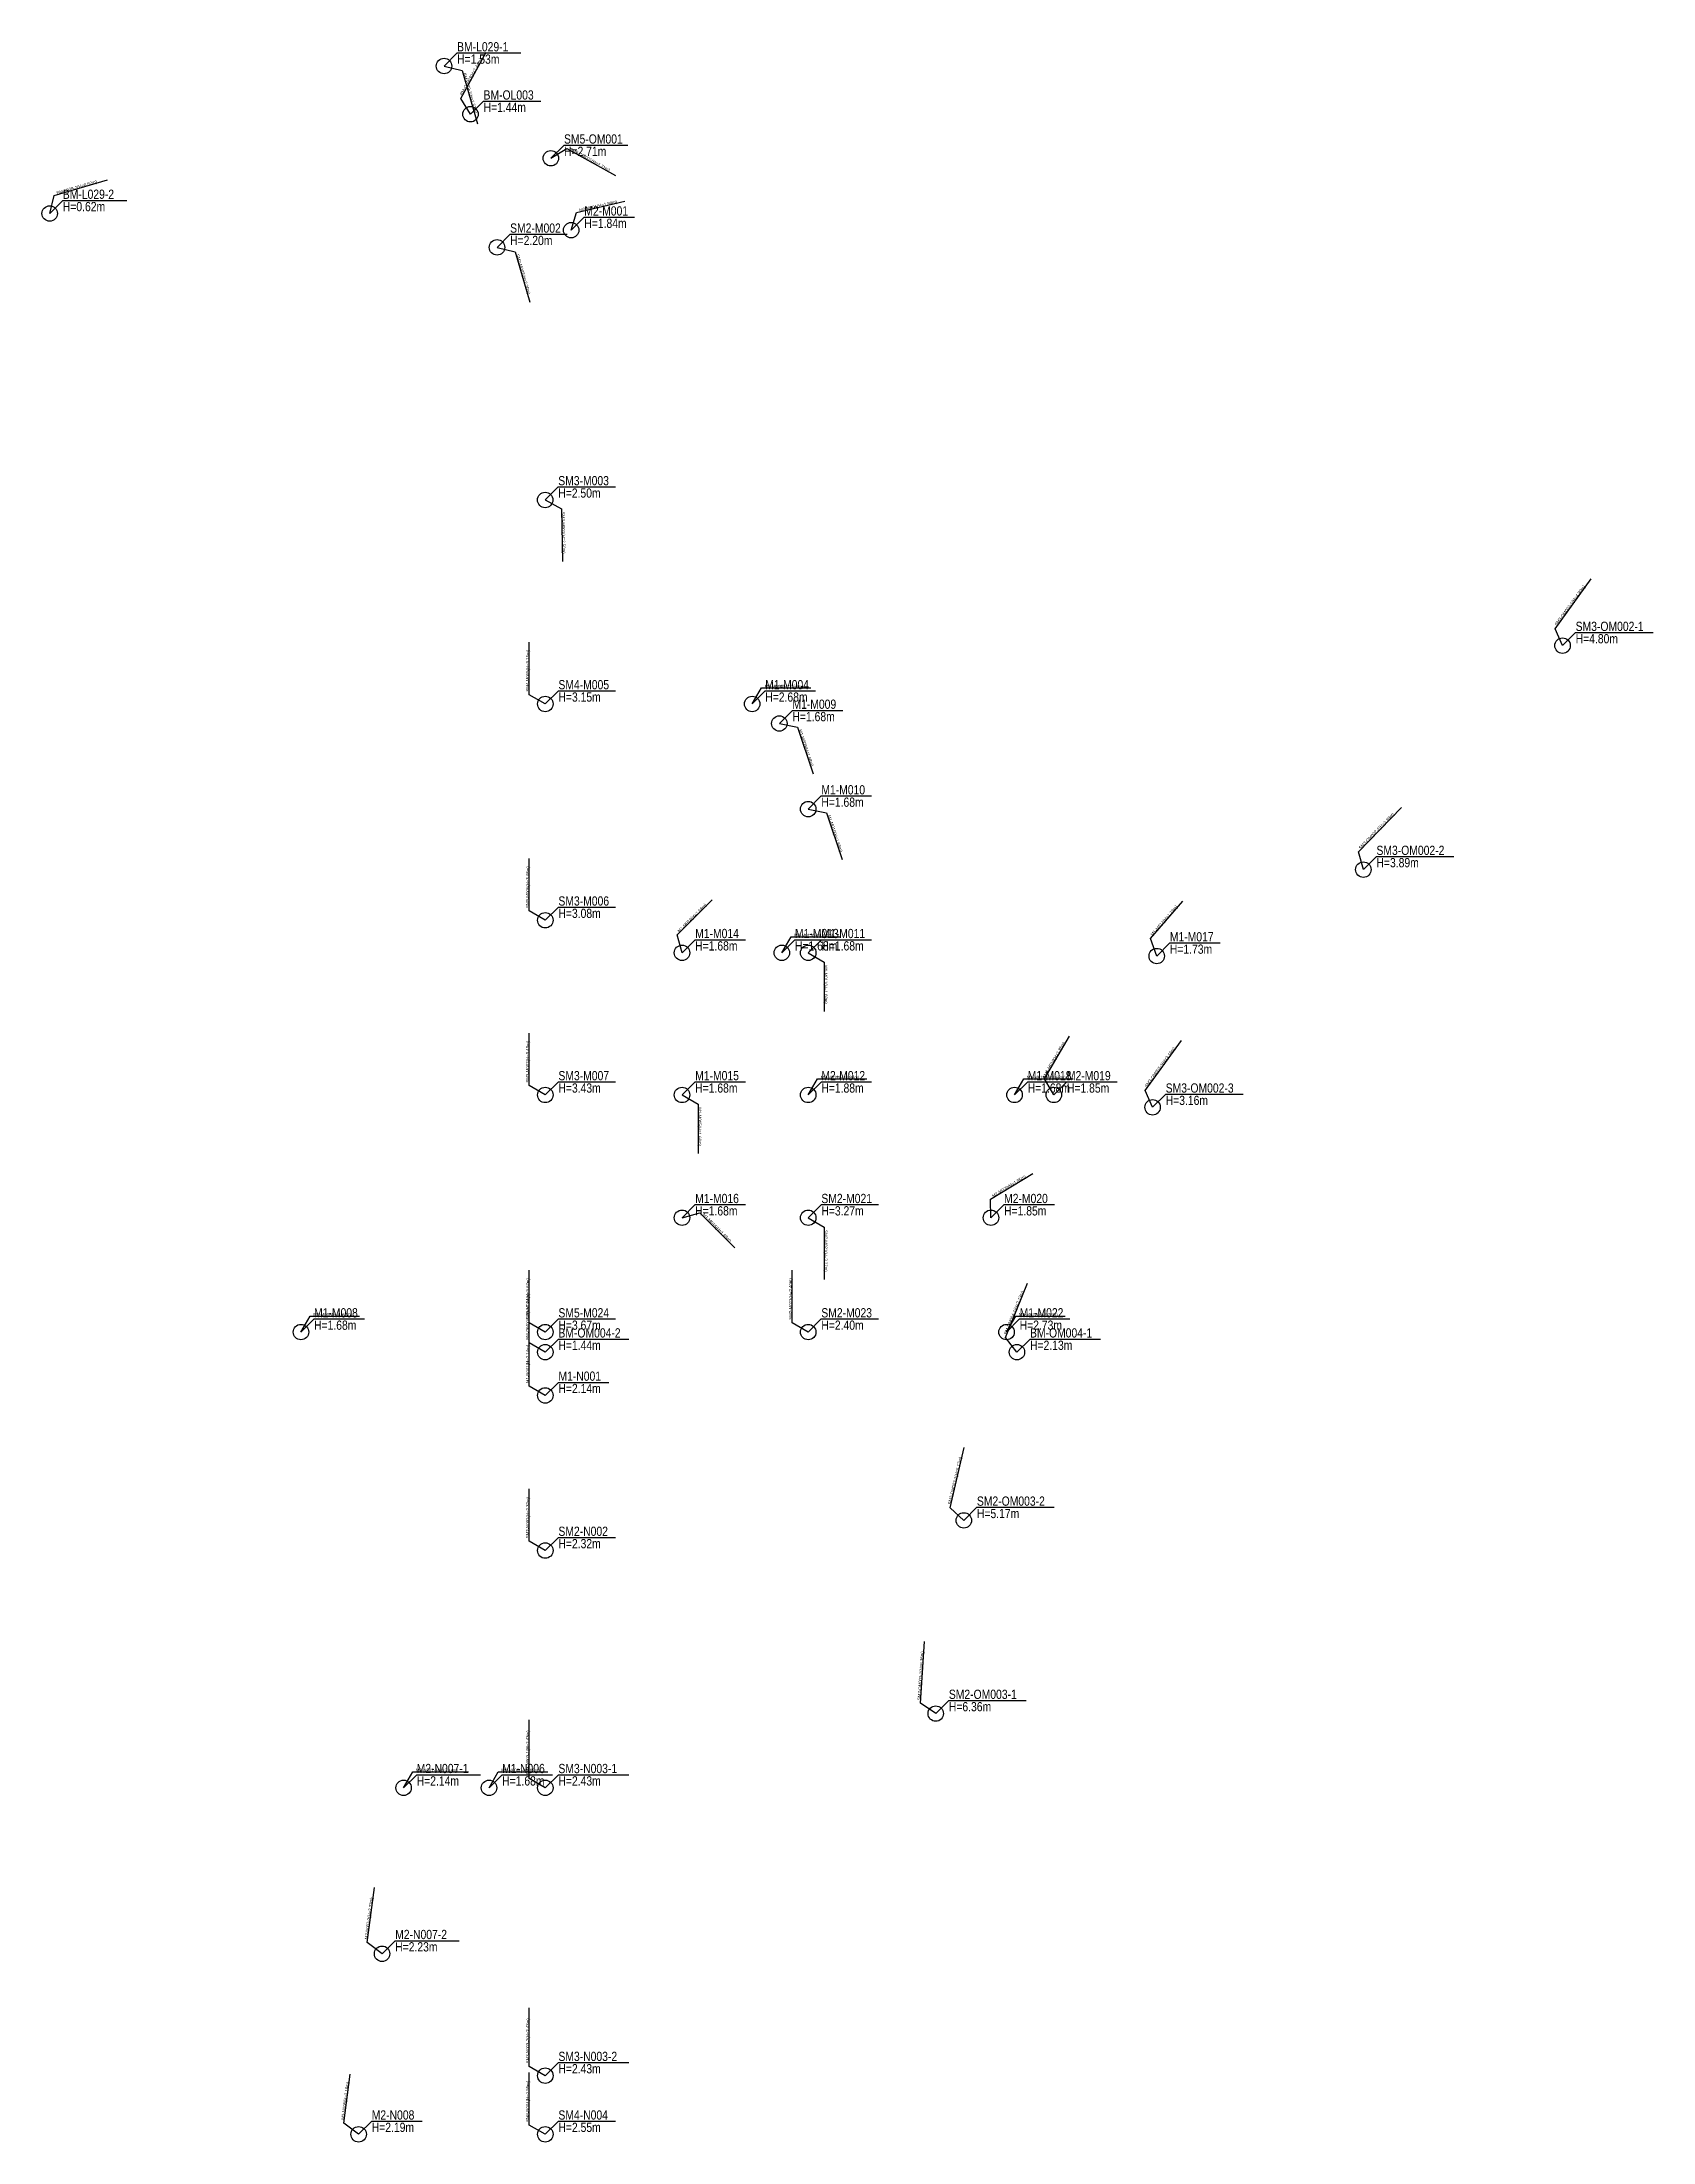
# Model space of a CAD drawing. Header units: millimetres. Extents: x -910 to 2851, y 385 to 4601.
# Drawn here: x 1935 to 2456, y 1560 to 2239 of the extents above; entities that cross this region are included whole.
import ezdxf

# ---------------------------------------------------------------- set-up
doc = ezdxf.new("R2010")
doc.units = ezdxf.units.MM
doc.layers.add('맨홀설명선', color=7, linetype='Continuous')
doc.layers.add('우수맨홀', color=193, linetype='Continuous')
doc.styles.get("Standard").update_dxf_attribs({"font": 'arial.ttf'})

msp = doc.modelspace()

# ---------------------------------------------------------------- texts
at = {"layer": '맨홀설명선', "color": 4, "width": 0.8}
for s, p in [('BM-L029-1', (2069.03, 2236.43)), ('H=1.53m', (2069.03, 2232.43)), ('BM-OL003', (2077.59, 2220.84)), ('H=1.44m', (2077.59, 2216.84)), ('SM5-OM001', (2103.62, 2206.59)), ('H=2.71m', (2103.62, 2202.59)), ('BM-L029-2', (1941.43, 2188.71)), ('H=0.62m', (1941.43, 2184.71)), ('M2-M001', (2110.19, 2183.31)), ('H=1.84m', (2110.19, 2179.31)), ('SM2-M002', (2086.18, 2177.75)), ('H=2.20m', (2086.18, 2173.75)), ('SM3-M003', (2101.76, 2096.01)), ('H=2.50m', (2101.76, 2092.01)), ('SM3-OM002-1', (2431, 2048.87)), ('H=4.80m', (2431, 2044.87)), ('SM4-M005', (2101.81, 2029.99)), ('M1-M004', (2168.74, 2029.99)), ('H=3.15m', (2101.81, 2025.99)), ('H=2.68m', (2168.74, 2025.99)), ('M1-M009', (2177.54, 2023.67)), ('H=1.68m', (2177.54, 2019.67)), ('M1-M010', (2186.89, 1995.97)), ('H=1.68m', (2186.89, 1991.97)), ('SM3-OM002-2', (2366.54, 1976.38)), ('H=3.89m', (2366.54, 1972.38)), ('SM3-M006', (2101.81, 1959.99)), ('H=3.08m', (2101.81, 1955.99)), ('M1-M014', (2146.06, 1949.46)), ('M1-M013', (2178.36, 1949.46)), ('M1-M011', (2186.9, 1949.46)), ('M1-M017', (2299.67, 1948.4)), ('H=1.68m', (2146.06, 1945.46)), ('H=1.68m', (2178.36, 1945.46)), ('H=1.68m', (2186.9, 1945.46)), ('H=1.73m', (2299.67, 1944.4)), ('SM3-M007', (2101.81, 1903.46)), ('M1-M015', (2146.06, 1903.46)), ('M2-M012', (2186.9, 1903.46)), ('M1-M018', (2253.67, 1903.46)), ('M2-M019', (2266.37, 1903.46)), ('H=3.43m', (2101.81, 1899.46)), ('H=1.68m', (2146.06, 1899.46)), ('H=1.88m', (2186.9, 1899.46)), ('H=1.68m', (2253.67, 1899.46)), ('H=1.85m', (2266.37, 1899.46)), ('SM3-OM002-3', (2298.33, 1899.46)), ('H=3.16m', (2298.33, 1895.46)), ('M1-M016', (2146.06, 1863.71)), ('H=1.68m', (2146.06, 1859.71)), ('SM2-M021', (2186.9, 1863.71)), ('H=3.27m', (2186.9, 1859.71)), ('M2-M020', (2246.03, 1863.71)), ('H=1.85m', (2246.03, 1859.71)), ('M1-M008', (2022.73, 1826.71)), ('SM5-M024', (2101.81, 1826.71)), ('SM2-M023', (2186.89, 1826.71)), ('M1-M022', (2251.07, 1826.71)), ('H=1.68m', (2022.73, 1822.71)), ('H=3.67m', (2101.81, 1822.71)), ('BM-OM004-2', (2101.81, 1820.21)), ('H=2.40m', (2186.89, 1822.71)), ('H=2.73m', (2251.07, 1822.71)), ('BM-OM004-1', (2254.43, 1820.21)), ('H=1.44m', (2101.81, 1816.21)), ('H=2.13m', (2254.43, 1816.21)), ('M1-N001', (2101.81, 1806.21)), ('H=2.14m', (2101.81, 1802.21)), ('SM2-OM003-2', (2237.24, 1765.77)), ('H=5.17m', (2237.24, 1761.77)), ('SM2-N002', (2101.81, 1756.01)), ('H=2.32m', (2101.81, 1752.01)), ('SM2-OM003-1', (2228.16, 1703.25)), ('H=6.36m', (2228.16, 1699.25)), ('M2-N007-1', (2055.95, 1679.23)), ('M1-N006', (2083.6, 1679.23)), ('SM3-N003-1', (2101.81, 1679.23)), ('H=2.14m', (2055.95, 1675.23)), ('H=1.68m', (2083.6, 1675.23)), ('H=2.43m', (2101.81, 1675.23)), ('M2-N007-2', (2048.98, 1625.52)), ('H=2.23m', (2048.98, 1621.52)), ('SM3-N003-2', (2101.81, 1586.07)), ('H=2.43m', (2101.81, 1582.07)), ('M2-N008', (2041.4, 1567.11)), ('SM4-N004', (2101.81, 1567.11)), ('H=2.19m', (2041.4, 1563.11)), ('H=2.55m', (2101.81, 1563.11))]:
    msp.add_text(s, height=3, dxfattribs=at).set_placement(p)
at = {"layer": '우수맨홀'}
for s, rotation, p in [('BM-OL003(H=1.44m)', 61.29391, (2070.72, 2222.1)), ('BM-L029-1(H=1.53m)', 286.29391, (2070.9, 2229.3)), ('SM5-OM001(H=2.71m)', 331.29391, (2105.38, 2204.48)), ('BM-L029-2(H=0.62m)', 16.29391, (1939.57, 2190.08)), ('M2-M001(H=1.84m)', 13.03378, (2108.67, 2184.53)), ('SM2-M002(H=2.20m)', 286.29391, (2088.05, 2170.63)), ('SM3-M003(H=2.50m)', 271.16052, (2102.8, 2087.37)), ('SM3-OM002-1(H=4.80m)', 54.02127, (2424.91, 2050.42)), ('SM4-M005(H=3.15m)', 90, (2092.37, 2029.25)), ('M1-M009(H=1.68m)', 288.65053, (2179.5, 2016.8)), ('M1-M010(H=1.68m)', 288.65053, (2188.85, 1989.1)), ('SM3-OM002-2(H=3.89m)', 45.65656, (2361.38, 1978.13)), ('SM3-M006(H=3.08m)', 90, (2092.37, 1959.25)), ('M1-M014(H=1.68m)', 45, (2140.97, 1951.22)), ('M1-M017(H=1.73m)', 49.16908, (2294.11, 1950.08)), ('M1-M011(H=1.68m)', 270, (2187.85, 1940.72)), ('SM3-M007(H=3.43m)', 90, (2092.37, 1902.72)), ('M2-M019(H=1.85m)', 59.87375, (2259.64, 1904.79)), ('SM3-OM002-3(H=3.16m)', 53.98338, (2292.24, 1901.01)), ('M1-M015(H=1.68m)', 270, (2147.02, 1894.72)), ('M2-M020(H=1.85m)', 31.30825, (2242.51, 1865.49)), ('M1-M016(H=1.68m)', 315, (2148.32, 1859.81)), ('SM2-M021(H=3.27m)', 270, (2187.85, 1854.97)), ('SM5-M024(H=3.67m)', 90, (2092.37, 1825.97)), ('SM2-M023(H=2.40m)', 90, (2177.45, 1825.97)), ('BM-OM004-1(H=2.13m)', 68.05046, (2246.87, 1821.12)), ('BM-OM004-2(H=1.44m)', 90, (2092.37, 1819.47)), ('M1-N001(H=2.14m)', 90, (2092.37, 1805.47)), ('SM2-OM003-2(H=5.17m)', 76.90169, (2228.85, 1766.1)), ('SM2-N002(H=2.32m)', 90, (2092.37, 1755.27)), ('SM2-OM003-1(H=6.36m)', 86.22959, (2219, 1702.84)), ('SM3-N003-1(H=2.43m)', 90, (2092.37, 1678.49)), ('M2-N007-2(H=2.23m)', 82.60876, (2040.1, 1625.41)), ('SM3-N003-2(H=2.43m)', 90, (2092.37, 1585.33)), ('M2-N008(H=2.19m)', 82.60876, (2032.52, 1567)), ('SM4-N004(H=2.55m)', 90, (2092.37, 1566.36))]:
    msp.add_text(s, height=1, rotation=rotation, dxfattribs=at).set_placement(p)
for s, p in [('M1-M004(H=2.68m)', (2168.5, 2030.44)), ('M1-M013(H=1.68m)', (2178.12, 1949.91)), ('M2-M012(H=1.88m)', (2186.65, 1903.91)), ('M1-M018(H=1.68m)', (2253.42, 1903.91)), ('M1-M008(H=1.68m)', (2022.49, 1827.16)), ('M1-M022(H=2.73m)', (2250.83, 1827.16)), ('M2-N007-1(H=2.14m)', (2055.7, 1679.68)), ('M1-N006(H=1.68m)', (2083.36, 1679.68))]:
    msp.add_text(s, height=1, dxfattribs=at).set_placement(p)

# ---------------------------------------------------------------- linework, layer by layer
at = {"layer": '맨홀설명선', "color": 4}
for points in [[(2064.79, 2231.69), (2069.03, 2235.93), (2089.68, 2235.93)], [(2073.35, 2216.1), (2077.59, 2220.34), (2096.07, 2220.34)], [(2099.37, 2201.85), (2103.62, 2206.09), (2124.27, 2206.09)], [(1937.19, 2183.97), (1941.43, 2188.21), (1962.09, 2188.21)], [(2105.94, 2178.57), (2110.19, 2182.81), (2126.48, 2182.81)], [(2081.94, 2173.01), (2086.18, 2177.25), (2104.65, 2177.25)], [(2097.52, 2091.27), (2101.76, 2095.51), (2120.24, 2095.51)], [(2426.76, 2044.13), (2431, 2048.37), (2456.03, 2048.37)], [(2097.57, 2025.25), (2101.81, 2029.49), (2120.28, 2029.49)], [(2164.5, 2025.25), (2168.74, 2029.49), (2185.03, 2029.49)], [(2173.3, 2018.93), (2177.54, 2023.17), (2193.83, 2023.17)], [(2182.65, 1991.22), (2186.89, 1995.47), (2203.18, 1995.47)], [(2362.3, 1971.63), (2366.54, 1975.88), (2391.57, 1975.88)], [(2097.57, 1955.25), (2101.81, 1959.49), (2120.28, 1959.49)], [(2141.82, 1944.72), (2146.06, 1948.96), (2162.35, 1948.96)], [(2174.12, 1944.72), (2178.36, 1948.96), (2194.65, 1948.96)], [(2182.65, 1944.72), (2186.9, 1948.96), (2203.18, 1948.96)], [(2295.43, 1943.66), (2299.67, 1947.9), (2315.96, 1947.9)], [(2097.57, 1898.72), (2101.81, 1902.96), (2120.28, 1902.96)], [(2141.82, 1898.72), (2146.06, 1902.96), (2162.35, 1902.96)], [(2182.65, 1898.72), (2186.9, 1902.96), (2203.18, 1902.96)], [(2249.42, 1898.72), (2253.67, 1902.96), (2269.95, 1902.96)], [(2262.13, 1898.72), (2266.37, 1902.96), (2282.66, 1902.96)], [(2294.09, 1894.72), (2298.33, 1898.96), (2323.36, 1898.96)], [(2141.82, 1858.97), (2146.06, 1863.21), (2162.35, 1863.21)], [(2182.65, 1858.97), (2186.9, 1863.21), (2205.37, 1863.21)], [(2241.79, 1858.97), (2246.03, 1863.21), (2262.32, 1863.21)], [(2018.49, 1821.97), (2022.73, 1826.21), (2039.02, 1826.21)], [(2097.57, 1821.97), (2101.81, 1826.21), (2120.28, 1826.21)], [(2182.65, 1821.97), (2186.89, 1826.21), (2205.36, 1826.21)], [(2246.83, 1821.97), (2251.07, 1826.21), (2267.36, 1826.21)], [(2097.57, 1815.47), (2101.81, 1819.71), (2124.65, 1819.71)], [(2250.19, 1815.47), (2254.43, 1819.71), (2277.27, 1819.71)], [(2097.57, 1801.47), (2101.81, 1805.71), (2118.1, 1805.71)], [(2233, 1761.03), (2237.24, 1765.27), (2262.27, 1765.27)], [(2097.57, 1751.27), (2101.81, 1755.51), (2120.28, 1755.51)], [(2223.92, 1698.51), (2228.16, 1702.75), (2253.18, 1702.75)], [(2051.7, 1674.49), (2055.95, 1678.73), (2076.6, 1678.73)], [(2079.36, 1674.48), (2083.6, 1678.73), (2099.89, 1678.73)], [(2097.57, 1674.49), (2101.81, 1678.73), (2124.65, 1678.73)], [(2044.74, 1620.78), (2048.98, 1625.02), (2069.64, 1625.02)], [(2097.57, 1581.33), (2101.81, 1585.57), (2124.65, 1585.57)], [(2037.16, 1562.36), (2041.4, 1566.61), (2057.69, 1566.61)], [(2097.57, 1562.36), (2101.81, 1566.61), (2120.28, 1566.61)]]:
    msp.add_lwpolyline(points, dxfattribs=at)
at = {"layer": '우수맨홀'}
for p, q in [((2070.23, 2221.22), (2078.4, 2236.14)), ((2064.79, 2231.69), (2070.62, 2230.26)), ((2070.62, 2230.26), (2075.67, 2212.99)), ((2073.35, 2216.1), (2070.23, 2221.22)), ((2099.37, 2201.85), (2104.5, 2204.96)), ((2104.5, 2204.96), (2120.29, 2196.32)), ((1937.19, 2183.97), (1938.61, 2189.8)), ((1938.61, 2189.8), (1955.89, 2194.85)), ((2105.94, 2178.57), (2107.7, 2184.3)), ((2107.7, 2184.3), (2123.28, 2187.91)), ((2081.94, 2173.01), (2087.77, 2171.59)), ((2087.77, 2171.59), (2092.54, 2155.27)), ((2097.52, 2091.27), (2102.78, 2088.37)), ((2102.78, 2088.37), (2103.12, 2071.37)), ((2424.32, 2049.61), (2436.07, 2065.79)), ((2426.76, 2044.13), (2424.32, 2049.61)), ((2092.37, 2028.25), (2092.37, 2045.25)), ((2097.57, 2025.25), (2092.37, 2028.25)), ((2164.5, 2025.25), (2167.5, 2030.44)), ((2167.5, 2030.44), (2183.5, 2030.44)), ((2173.3, 2018.93), (2179.18, 2017.75)), ((2179.18, 2017.75), (2184.3, 2002.59)), ((2360.68, 1977.41), (2374.66, 1991.71)), ((2182.65, 1991.22), (2188.53, 1990.04)), ((2188.53, 1990.04), (2193.65, 1974.88)), ((2092.37, 1958.25), (2092.37, 1975.25)), ((2362.3, 1971.63), (2360.68, 1977.41)), ((2097.57, 1955.25), (2092.37, 1958.25)), ((2140.27, 1950.51), (2151.58, 1961.83)), ((2293.46, 1949.32), (2303.92, 1961.43)), ((2141.82, 1944.72), (2140.27, 1950.51)), ((2174.12, 1944.72), (2177.12, 1949.91)), ((2177.12, 1949.91), (2193.12, 1949.91)), ((2182.65, 1944.72), (2187.85, 1941.72)), ((2295.43, 1943.66), (2293.46, 1949.32)), ((2187.85, 1941.72), (2187.85, 1925.72)), ((2092.37, 1901.72), (2092.37, 1918.72)), ((2259.14, 1903.92), (2267.17, 1917.76)), ((2291.65, 1900.2), (2303.41, 1916.38)), ((2182.65, 1898.72), (2185.65, 1903.91)), ((2185.65, 1903.91), (2201.65, 1903.91)), ((2249.42, 1898.72), (2252.42, 1903.91)), ((2252.42, 1903.91), (2268.42, 1903.91)), ((2262.13, 1898.72), (2259.14, 1903.92)), ((2097.57, 1898.72), (2092.37, 1901.72)), ((2141.82, 1898.72), (2147.02, 1895.72)), ((2294.09, 1894.72), (2291.65, 1900.2)), ((2147.02, 1895.72), (2147.02, 1879.72)), ((2241.65, 1864.97), (2255.32, 1873.28)), ((2241.79, 1858.97), (2241.65, 1864.97)), ((2141.82, 1858.97), (2147.61, 1860.52)), ((2147.61, 1860.52), (2158.93, 1849.21)), ((2182.65, 1858.97), (2187.85, 1855.97)), ((2187.85, 1855.97), (2187.85, 1838.97)), ((2092.37, 1824.97), (2092.37, 1841.97)), ((2177.45, 1824.97), (2177.45, 1841.97)), ((2092.37, 1818.47), (2092.37, 1837.47)), ((2246.49, 1820.19), (2253.59, 1837.82)), ((2018.49, 1821.97), (2021.49, 1827.16)), ((2021.49, 1827.16), (2037.49, 1827.16)), ((2097.57, 1821.97), (2092.37, 1824.97)), ((2182.65, 1821.97), (2177.45, 1824.97)), ((2246.83, 1821.97), (2249.83, 1827.16)), ((2249.83, 1827.16), (2265.83, 1827.16)), ((2092.37, 1804.47), (2092.37, 1820.47)), ((2097.57, 1815.47), (2092.37, 1818.47)), ((2250.19, 1815.47), (2246.49, 1820.19)), ((2097.57, 1801.47), (2092.37, 1804.47)), ((2228.62, 1765.13), (2233.15, 1784.61)), ((2092.37, 1754.27), (2092.37, 1771.27)), ((2233, 1761.03), (2228.62, 1765.13)), ((2097.57, 1751.27), (2092.37, 1754.27)), ((2218.93, 1701.84), (2220.24, 1721.8)), ((2223.92, 1698.51), (2218.93, 1701.84)), ((2092.37, 1677.49), (2092.37, 1696.49)), ((2051.7, 1674.49), (2054.7, 1679.68)), ((2054.7, 1679.68), (2072.7, 1679.68)), ((2079.36, 1674.48), (2082.36, 1679.68)), ((2082.36, 1679.68), (2098.36, 1679.68)), ((2097.57, 1674.49), (2092.37, 1677.49)), ((2039.97, 1624.42), (2042.29, 1642.27)), ((2044.74, 1620.78), (2039.97, 1624.42)), ((2092.37, 1584.33), (2092.37, 1603.33)), ((2097.57, 1581.33), (2092.37, 1584.33)), ((2032.39, 1566.01), (2034.45, 1581.87)), ((2092.37, 1565.36), (2092.37, 1582.36)), ((2037.16, 1562.36), (2032.39, 1566.01)), ((2097.57, 1562.36), (2092.37, 1565.36))]:
    msp.add_line(p, q, dxfattribs=at)
for centre in [(2064.79, 2231.69), (2073.35, 2216.1), (2099.37, 2201.85), (1937.19, 2183.97), (2081.94, 2173.01), (2105.94, 2178.57), (2097.52, 2091.27), (2426.76, 2044.13), (2097.57, 2025.25), (2164.5, 2025.25), (2173.3, 2018.93), (2182.65, 1991.22), (2362.3, 1971.63), (2097.57, 1955.25), (2141.82, 1944.72), (2174.12, 1944.72), (2182.65, 1944.72), (2295.43, 1943.66), (2097.57, 1898.72), (2141.82, 1898.72), (2182.65, 1898.72), (2249.42, 1898.72), (2262.13, 1898.72), (2294.09, 1894.72), (2141.82, 1858.97), (2182.65, 1858.97), (2241.79, 1858.97), (2018.49, 1821.97), (2097.57, 1821.97), (2182.65, 1821.97), (2246.83, 1821.97), (2097.57, 1815.47), (2250.19, 1815.47), (2097.57, 1801.47), (2233, 1761.03), (2097.57, 1751.27), (2223.92, 1698.51), (2051.7, 1674.49), (2079.36, 1674.48), (2097.57, 1674.49), (2044.74, 1620.78), (2097.57, 1581.33), (2037.16, 1562.36), (2097.57, 1562.36)]:
    msp.add_circle(centre, 2.5, dxfattribs=at)

msp.set_redraw_order([(e.dxf.handle, doc.entitydb.next_handle()) for e in msp.query("TEXT MTEXT ATTDEF DIMENSION ARC_DIMENSION")])  # texts and dimensions are drawn at this point

doc.saveas('drawing.dxf')
